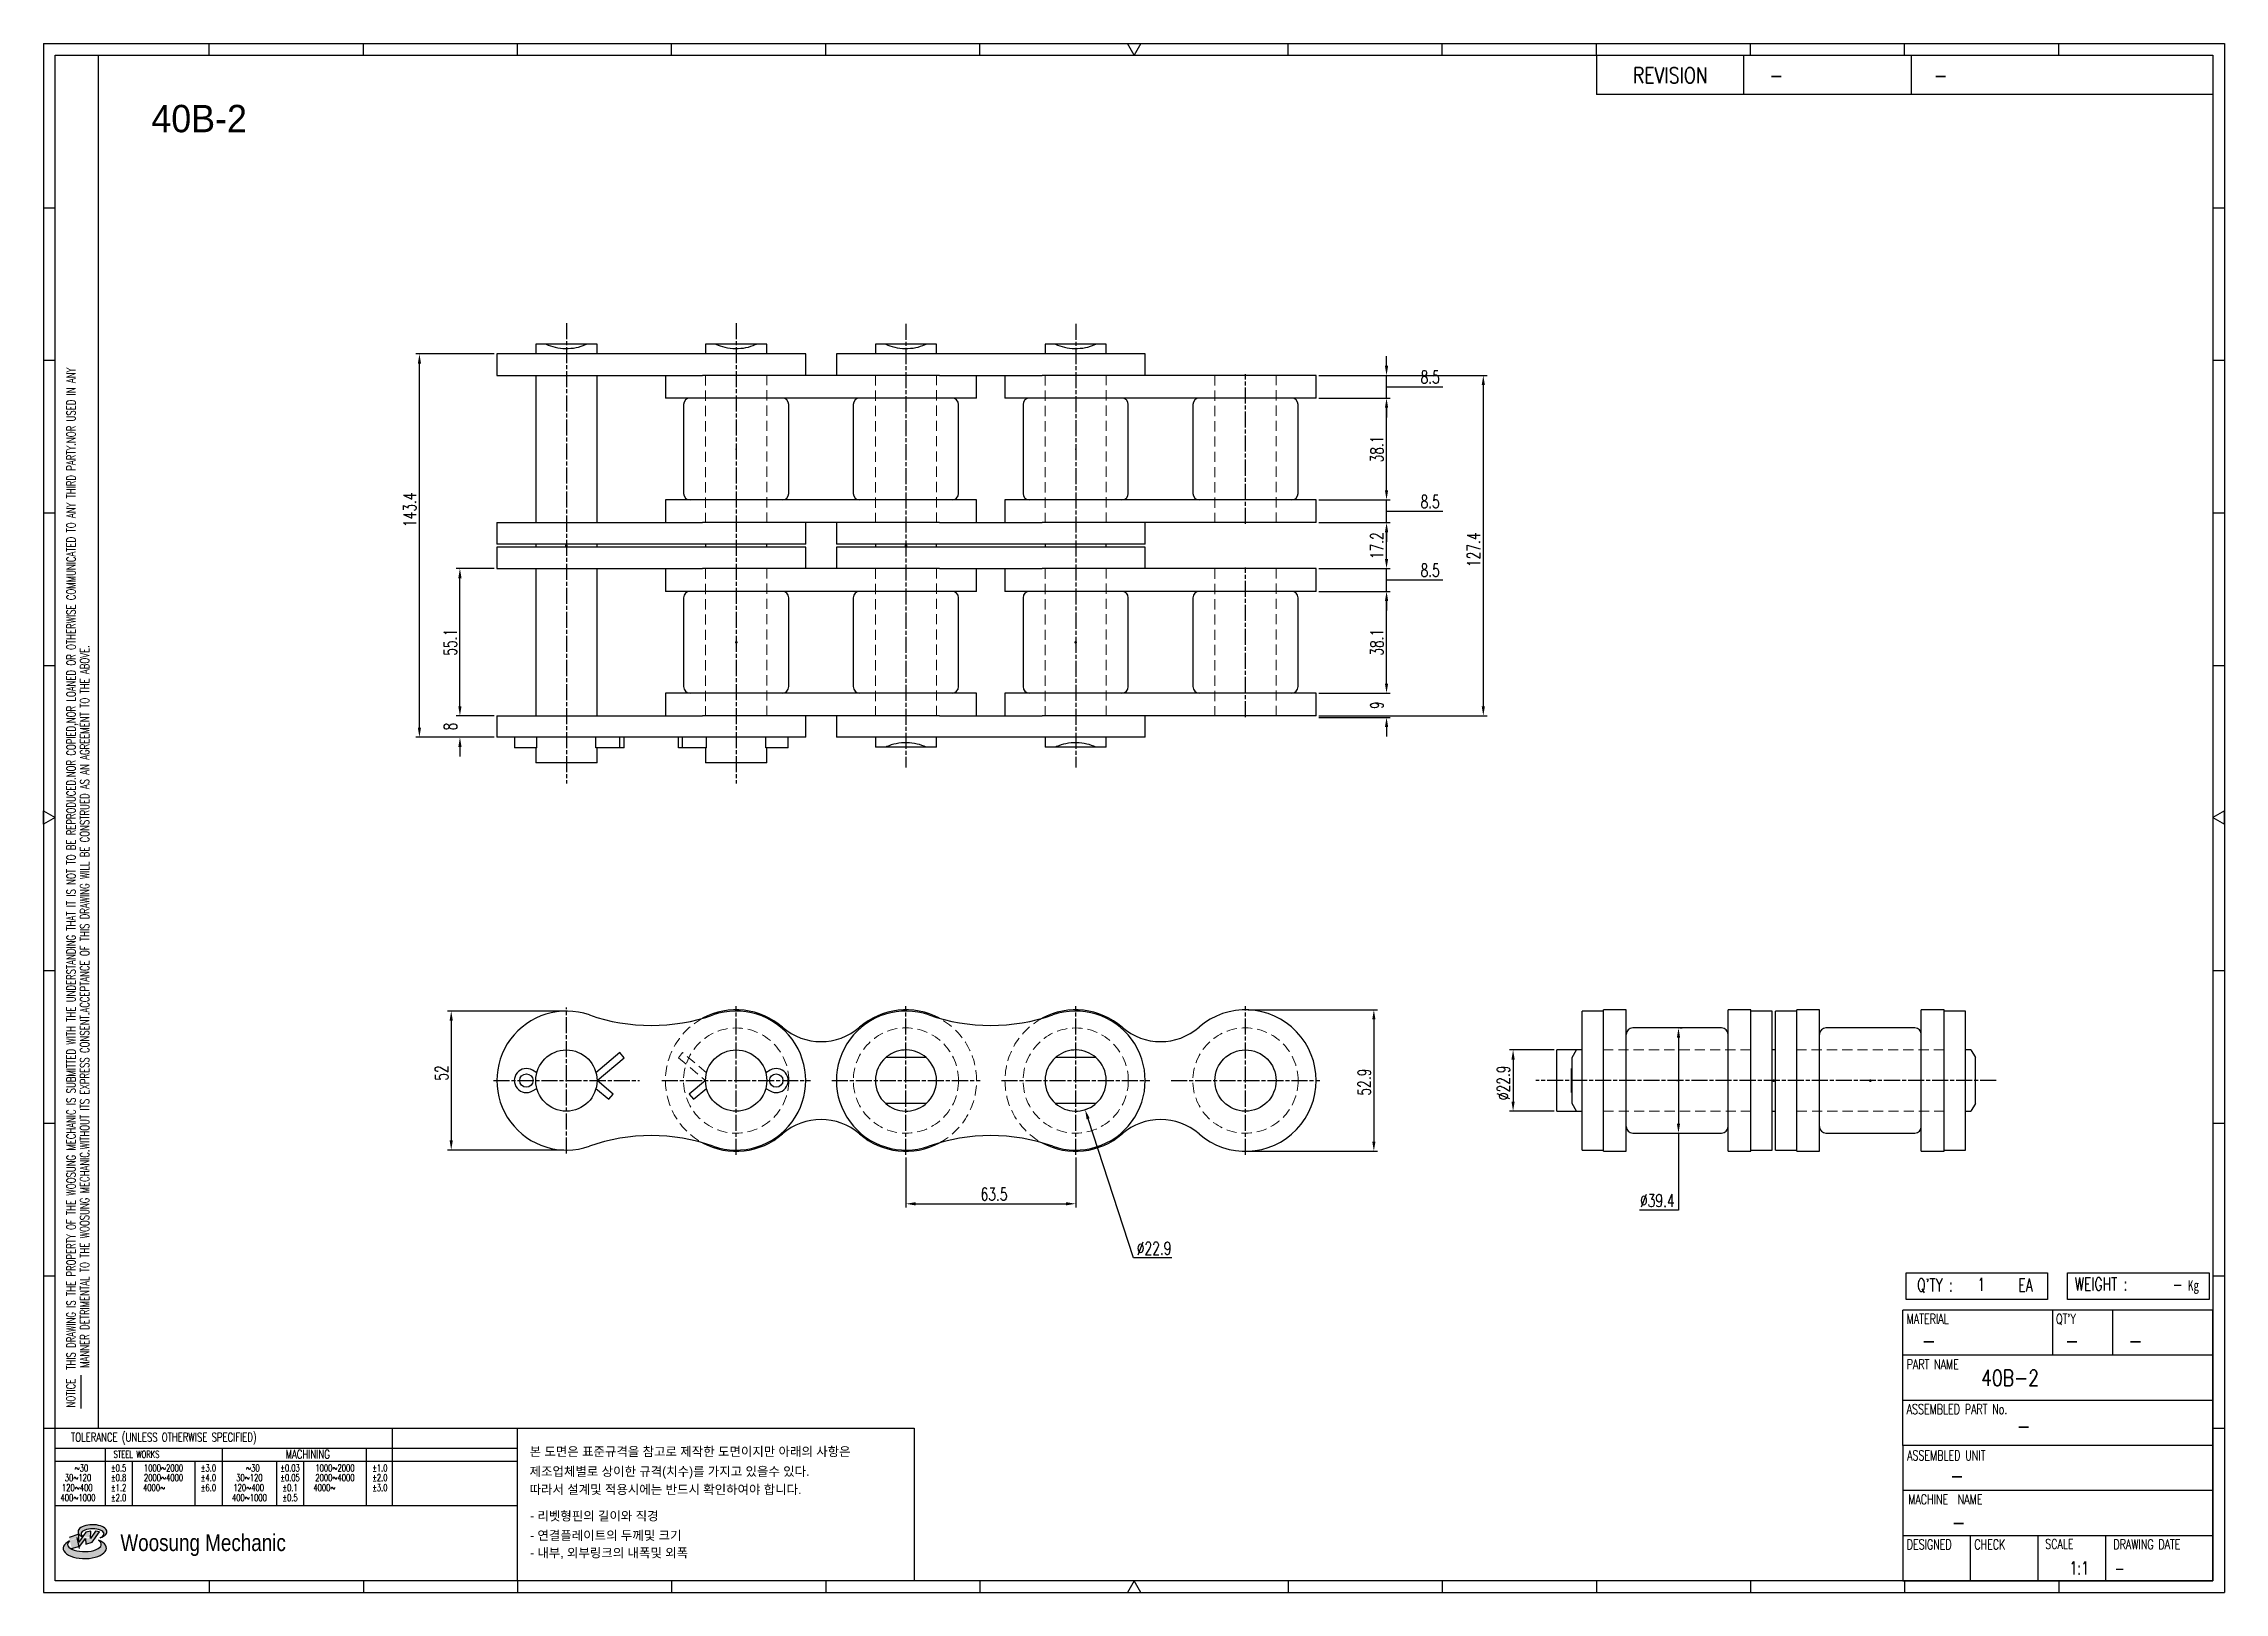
# Model space of a CAD drawing. Header units: millimetres. Extents: x 4408 to 5223, y -47 to 532.
import ezdxf
from ezdxf.enums import TextEntityAlignment as Align

# ---------------------------------------------------------------- set-up
doc = ezdxf.new("R2010")
doc.units = ezdxf.units.MM
doc.linetypes.add('AM_ISO08W050', pattern=[18, 12, -1.5, 3, -1.5])
doc.linetypes.add('HIDDEN', pattern=[9.525, 6.35, -3.175])
doc.layers.get('Defpoints').update_dxf_attribs({"color": 80})
for name, color, linetype, lineweight in [('2d ConnectionPoints', 7, 'Continuous', 50), ('CL1', 140, 'AM_ISO08W050', 25), ('HL3', 1, 'HIDDEN', 0)]:
    doc.layers.add(name, color=color, linetype=linetype, lineweight=lineweight)
for name, color, linetype in [('S-DIM', 40, 'Continuous'), ('TITLE', 7, 'Continuous'), ('도면레이아웃', 7, 'Continuous')]:
    doc.layers.add(name, color=color, linetype=linetype)
doc.styles.add('HAN', font='ROMANS.shx', dxfattribs={"width": 0.7, "bigfont": 'whgtxt.shx'})
doc.styles.add('HKD_ST2', font='romans.shx', dxfattribs={"width": 0.7, "height": 4, "bigfont": '@extfont2.shx'})
doc.styles.add('HSG', font='SIMPLEX.shx', dxfattribs={"width": 0.7, "bigfont": 'HSG.shx'})
doc.styles.add('MtXpl_', font='Gulim.ttf')
doc.styles.add('SLDTEXTSTYLE4', font='arial.ttf', dxfattribs={"width": 0.8})
doc.dimstyles.new('APP2.0', dxfattribs={"dimscale": 2, "dimtxt": 2.4, "dimasz": 1.8, "dimexe": 0.7, "dimexo": 0.5, "dimgap": 0.6, "dimtad": 1, "dimtoh": 1, "dimdec": 1, "dimrnd": 0.01, "dimzin": 9, "dimdsep": 46, "dimtxsty": 'HSG', "dimcen": 0, "dimclrd": 1, "dimclre": 1, "dimclrt": 256, "dimazin": 2, "dimtp": 1, "dimtm": 1, "dimtfac": 0.5, "dimtdec": 1, "dimtofl": 0, "dimtmove": 0, "dimatfit": 3, "dimfxl": 0, "dimtvp": 1, "dimtolj": 2, "dimlwd": -1, "dimlwe": -1, "dimarcsym": 0})

msp = doc.modelspace()

# ---------------------------------------------------------------- texts
at = {"color": 254, "style": 'MtXpl_'}
msp.add_text('40B-2', height=10.242, dxfattribs=at).set_placement((4447.94, 499.13))
at = {"style": 'HAN', "width": 0.8}
msp.add_text('40B-2', height=5.909, dxfattribs=at).set_placement((5132.35, 30.22))
at = {"color": 140, "style": 'MtXpl_'}
for s, p in [('제조업체별로 상이한 규격(치수)를 가지고 있을수 있다.', (4589.42, -3.5)), ('본 도면은 표준규격을 참고로 제작한 도면이지만 아래의 사항은', (4589.42, 3.92)), ('따라서 설계및 적용시에는 반드시 확인하여야 합니다.', (4589.42, -10.27)), ('- 리벳형핀의 길이와 직경', (4589.61, -20.18)), ('- 연결플레이트의 두께및 크기', (4589.61, -27.45)), ('- 내부, 외부링크의 내폭및 외폭', (4589.61, -33.97))]:
    msp.add_text(s, height=3.4139, dxfattribs=at).set_placement(p)

# ---------------------------------------------------------------- blocks, each defined once
blk = doc.blocks.new('MAST')
at = {"layer": '도면레이아웃'}
h = blk.add_hatch(color=10, dxfattribs=at)
h.paths.add_polyline_path([(1.544, 35.177), (1.554, 34.966), (1.779, 35.034), (2.054, 35.422), (1.908, 35.446), (1.728, 35.167), (1.741, 35.439), (1.547, 35.405), (1.292, 35.041), (1.295, 35.33), (0.943, 35.208), (1.03, 34.8), (1.336, 34.885)])
edge = h.paths.add_edge_path()
edge.add_ellipse((1.795, 35.421), major_axis=(-0.53, 0), ratio=0.487785, start_angle=122.36065, end_angle=403.39574)
edge.add_line((1.411, 35.244), (1.419, 35.261))
edge.add_ellipse((1.798, 35.344), major_axis=(-0.423, 0), ratio=0.444396, start_angle=131.58977, end_angle=386.19408, ccw=False)
edge = h.paths.add_edge_path()
edge.add_ellipse((1.512, 34.815), major_axis=(-0.793, 0), ratio=0.480113, start_angle=314.67633, end_angle=590.85213)
edge.add_ellipse((1.501, 34.958), major_axis=(-0.62, 0), ratio=0.43311, start_angle=331.7024, end_angle=574.42495, ccw=False)
at = {"color": 140}
for p, q in [((0, 90.118), (80.15, 90.118)), ((0, 90.118), (0, 33.191)), ((80.15, 90.118), (80.15, 33.191)), ((57.068, 89.693), (57.068, 88.246)), ((62.47, 89.693), (62.47, 88.246)), ((68.635, 89.693), (68.635, 88.246)), ((79.725, 88.246), (57.068, 88.246)), ((68.449, 43.961), (68.449, 44.936)), ((68.449, 44.936), (73.654, 44.936)), ((73.654, 44.936), (73.654, 43.961)), ((74.39, 43.961), (74.39, 44.936)), ((74.39, 44.936), (79.595, 44.936)), ((79.595, 44.936), (79.595, 43.961)), ((68.336, 38.59), (68.336, 43.563)), ((79.725, 43.563), (68.336, 43.563)), ((73.654, 43.961), (68.449, 43.961)), ((73.827, 43.563), (73.827, 41.905)), ((79.595, 43.961), (74.39, 43.961)), ((76.037, 43.563), (76.037, 41.905)), ((79.725, 38.59), (79.725, 43.563)), ((79.725, 41.905), (68.336, 41.905)), ((79.725, 40.248), (68.336, 40.248)), ((68.336, 38.59), (68.336, 33.616)), ((79.725, 38.59), (68.336, 38.59)), ((79.725, 33.616), (79.725, 38.59)), ((79.725, 36.932), (68.336, 36.932)), ((79.725, 35.274), (68.336, 35.274)), ((70.822, 33.616), (70.822, 35.274)), ((73.309, 33.616), (73.309, 35.274)), ((75.796, 33.616), (75.796, 35.274)), ((0, 33.191), (80.15, 33.191)), ((68.336, 33.616), (79.725, 33.616))]:
    blk.add_line(p, q, dxfattribs=at)
for p, q in [((6.089, 89.693), (6.089, 90.118)), ((11.753, 89.693), (11.753, 90.118)), ((17.418, 89.693), (17.418, 90.118)), ((23.082, 89.693), (23.082, 90.118)), ((28.746, 89.693), (28.746, 90.118)), ((34.411, 89.693), (34.411, 90.118)), ((45.739, 89.693), (45.739, 90.118)), ((51.404, 89.693), (51.404, 90.118)), ((57.068, 89.693), (57.068, 90.118)), ((62.732, 89.693), (62.732, 90.118)), ((68.397, 89.693), (68.397, 90.118)), ((74.061, 89.693), (74.061, 90.118)), ((0, 84.085), (0.425, 84.085)), ((79.725, 84.085), (80.15, 84.085)), ((0, 78.478), (0.425, 78.478)), ((79.725, 78.478), (80.15, 78.478)), ((0, 72.87), (0.425, 72.87)), ((79.725, 72.87), (80.15, 72.87)), ((0, 67.262), (0.425, 67.262)), ((79.725, 67.262), (80.15, 67.262)), ((0, 56.047), (0.425, 56.047)), ((79.725, 56.047), (80.15, 56.047)), ((0, 50.439), (0.425, 50.439)), ((79.725, 50.439), (80.15, 50.439)), ((0, 44.832), (0.425, 44.832)), ((79.725, 44.832), (80.15, 44.832)), ((1.377, 39.947), (1.377, 41.174)), ((0, 39.224), (0.425, 39.224)), ((79.725, 39.224), (80.15, 39.224)), ((6.089, 33.616), (6.089, 33.191)), ((11.753, 33.616), (11.753, 33.191)), ((17.418, 33.616), (17.418, 33.191)), ((23.082, 33.616), (23.082, 33.191)), ((28.746, 33.616), (28.746, 33.191)), ((34.411, 33.616), (34.411, 33.191)), ((45.739, 33.616), (45.739, 33.191)), ((51.404, 33.616), (51.404, 33.191)), ((57.068, 33.616), (57.068, 33.191)), ((62.732, 33.616), (62.732, 33.191)), ((68.397, 33.616), (68.397, 33.191)), ((74.061, 33.616), (74.061, 33.191))]:
    blk.add_line(p, q)
at = {"color": 2}
for p, q in [((2.017, 39.224), (2.017, 89.693)), ((0.425, 39.224), (17.418, 39.224)), ((0.425, 38.487), (17.418, 38.487)), ((2.257, 38.487), (2.257, 36.382)), ((6.557, 38.5), (6.557, 36.382)), ((11.857, 38.487), (11.857, 36.382)), ((12.816, 39.224), (12.816, 36.382)), ((17.418, 33.616), (17.418, 39.224)), ((0.425, 38.012), (17.418, 38.012)), ((3.257, 38.012), (3.257, 36.382)), ((5.557, 38.012), (5.557, 36.382)), ((8.557, 38.012), (8.557, 36.382)), ((9.557, 38.026), (9.557, 36.382)), ((0.425, 36.382), (17.418, 36.382))]:
    blk.add_line(p, q, dxfattribs=at)
for points in [[(40.075, 89.693), (39.83, 90.118), (40.32, 90.118)], [(0.425, 61.679), (0, 61.433), (0, 61.924)], [(79.725, 61.679), (80.15, 61.433), (80.15, 61.924)], [(40.075, 33.616), (39.83, 33.191), (40.32, 33.191)]]:
    blk.add_lwpolyline(points, close=True)
at = {"color": 140}
blk.add_lwpolyline([(0.425, 89.693), (79.725, 89.693), (79.725, 33.616), (0.425, 33.616)], close=True, dxfattribs=at)
at = {"layer": '도면레이아웃'}
for p, q in [((1.295, 35.33), (0.943, 35.208)), ((1.547, 35.405), (1.292, 35.041)), ((1.292, 35.041), (1.295, 35.33)), ((1.741, 35.439), (1.547, 35.405)), ((1.908, 35.446), (1.728, 35.167)), ((1.728, 35.167), (1.741, 35.439)), ((1.779, 35.034), (2.054, 35.422)), ((2.054, 35.422), (1.908, 35.446)), ((1.03, 34.8), (1.336, 34.885)), ((1.224, 35.208), (1.311, 34.8)), ((1.224, 35.208), (1.224, 35.208)), ((1.336, 34.885), (1.544, 35.177)), ((1.419, 35.261), (1.411, 35.244)), ((1.544, 35.177), (1.554, 34.966)), ((1.554, 34.966), (1.779, 35.034))]:
    blk.add_line(p, q, dxfattribs=at)
for centre, major_axis, ratio, start_param, end_param in [((1.795, 35.421), (-0.53, 0), 0.487785, 2.135596, 7.040584), ((1.798, 35.344), (-0.423, 0), 0.444396, 2.296675, 6.740358), ((1.512, 34.815), (-0.793, 0), 0.480113, 5.492138, 10.312315), ((1.501, 34.958), (-0.62, 0), 0.43311, 5.789299, 10.025607)]:
    blk.add_ellipse(centre, major_axis=major_axis, ratio=ratio, start_param=start_param, end_param=end_param, dxfattribs=at)
for s, height, style, width, p in [('REVISION', 0.5806, 'HAN', 0.8, (58.415, 88.664)), ('-', 0.581, 'HAN', 0.8, (63.426, 88.664)), ('-', 0.581, 'HAN', 0.8, (69.468, 88.664)), ("Q'TY : ", 0.4746, 'HKD_ST2', 0.7, (68.857, 44.253)), ('1', 0.475, 'HKD_ST2', 0.7, (71.071, 44.275)), ('EA', 0.4746, 'HKD_ST2', 0.7, (72.578, 44.253)), ('WEIGHT : ', 0.4746, 'HKD_ST2', 0.7, (74.65, 44.286)), ('-', 0.581, 'HAN', 0.8, (69.029, 42.157)), ('-', 0.581, 'HAN', 0.8, (74.289, 42.157)), ('-', 0.581, 'HAN', 0.8, (76.623, 42.157)), ('-', 0.581, 'HAN', 0.8, (72.515, 39.013)), ('-', 0.581, 'HAN', 0.8, (70.067, 37.189)), ('-', 0.581, 'HAN', 0.8, (70.126, 35.48)), ('1:1', 0.4746, 'HKD_ST2', 0.7, (74.458, 33.848)), ('-', 0.475, 'HKD_ST2', 0.7, (76.112, 33.837))]:
    blk.add_text(s, height=height, dxfattribs=dict(style=style, width=width)).set_placement(p)
at = {"color": 6, "style": 'HKD_ST2', "width": 0.7}
for s, p in [(' THIS DRAWING IS THE PROPERTY OF THE WOOSUNG MECHANIC IS SUBMITTED WITH THE UNDERSTANDING THAT IT IS NOT TO BE REPRODUCED.NOR COPIED,NOR LOANED OR OTHERWISE COMMUNICATED TO ANY THIRD PARTY.NOR USED IN ANY', (1.173, 41.217)), ('MANNER DETRIMENTAL TO THE WOOSUNG MECHANIC.WITHOUT ITS EXPRESS CONSENT.ACCEPTANCE OF THIS DRAWING WILL BE CONSTRUED AS AN AGREEMENT TO THE ABOVE.', (1.672, 41.447))]:
    blk.add_text(s, height=0.326266, rotation=90, dxfattribs=at).set_placement(p)
at = {"style": 'HKD_ST2', "width": 0.7}
blk.add_text('-', height=0.475, dxfattribs=at).set_placement((78.613, 44.286), align=Align.RIGHT)
at = {"color": 254, "style": 'HKD_ST2', "width": 0.7}
for s, height, p in [('MATERIAL', 0.3651, (68.474, 43.425)), ("QT'Y", 0.3651, (73.965, 43.425)), ('PART NAME', 0.3651, (68.474, 41.756)), ('ASSEMBLED PART No.', 0.36511, (68.474, 40.109)), ('ASSEMBLED UNIT', 0.36511, (68.49, 38.408)), ('MACHINE  NAME', 0.36511, (68.532, 36.794)), ('DESIGNED', 0.3651, (68.474, 35.136)), ('CHECK', 0.3651, (70.961, 35.136)), ('SCALE', 0.3651, (73.566, 35.153)), ('DRAWING DATE', 0.36511, (76.071, 35.141))]:
    blk.add_text(s, height=height, dxfattribs=at).set_placement(p, align=Align.TOP_LEFT)
at = {"style": 'HKD_ST2', "width": 0.7}
blk.add_text('NOTICE', height=0.3263, rotation=90, dxfattribs=at).set_placement((1.163, 39.988))
blk.add_text('TOLERANCE (UNLESS OTHERWISE SPECIFIED)', height=0.32627, dxfattribs=at).set_placement((4.417, 38.896), align=Align.MIDDLE_CENTER)
at = {"color": 4, "style": 'HKD_ST2', "width": 0.7}
for s, height, p in [('%%12630', 0.261, (1.389, 37.762)), ('1000%%1262000', 0.26101, (4.407, 37.762)), ('%%12630', 0.261, (7.689, 37.762)), ('1000%%1262000', 0.26101, (10.707, 37.762)), ('120%%126400', 0.26101, (1.237, 37.045)), ('30%%126120', 0.261, (1.263, 37.411)), ('4000%%126', 0.261, (4.061, 37.045)), ('2000%%1264000', 0.26101, (4.407, 37.411)), ('120%%126400', 0.26101, (7.537, 37.045)), ('30%%126120', 0.261, (7.563, 37.411)), ('4000%%126', 0.261, (10.321, 37.045)), ('2000%%1264000', 0.26101, (10.707, 37.411)), ('400%%1261000', 0.26101, (1.263, 36.67)), ('400%%1261000', 0.26101, (7.563, 36.67))]:
    blk.add_text(s, height=height, dxfattribs=at).set_placement(p, align=Align.MIDDLE_CENTER)
for s, height, p in [('%%P0.5', 0.261, (2.757, 37.762)), ('STEEL WORKS', 0.26101, (3.416, 38.268)), ('%%P3.0', 0.261, (6.057, 37.762)), ('%%P0.03', 0.261, (9.057, 37.762)), ('MACHINING', 0.3263, (9.707, 38.27)), ('%%P1.0', 0.261, (12.357, 37.762)), ('%%P0.8', 0.261, (2.757, 37.411)), ('%%P1.2', 0.261, (2.757, 37.045)), ('%%P4.0', 0.261, (6.057, 37.411)), ('%%P6.0', 0.261, (6.057, 37.045)), ('%%P0.05', 0.261, (9.057, 37.411)), ('%%P0.1', 0.261, (9.057, 37.045)), ('%%P2.0', 0.261, (12.357, 37.411)), ('%%P3.0', 0.261, (12.357, 37.045)), ('%%P2.0', 0.261, (2.757, 36.67)), ('%%P0.5', 0.261, (9.057, 36.67))]:
    blk.add_text(s, height=height, dxfattribs=at).set_placement(p, align=Align.MIDDLE)
at = {"color": 1, "style": 'SLDTEXTSTYLE4', "width": 0.8}
blk.add_text('Woosung Mechanic', height=0.61957, dxfattribs=at).set_placement((2.822, 34.711))
at = {"layer": 'TITLE', "width": 0.8}
blk.add_text('Kg', height=0.3789, dxfattribs=at).set_placement((78.807, 44.286))
blk = doc.blocks.new('*D2')
at = {"layer": 'Defpoints', "color": 0, "transparency": 16777216}
for p in [(4883.64, 289.3), (4909.96, 289.3), (4883.64, 280.26)]:
    blk.add_point(p, dxfattribs=at)
at = {"layer": 'S-DIM', "color": 1, "transparency": 16777216}
for p, q in [((4909.96, 292.9), (4909.96, 296.5)), ((4884.64, 289.3), (4911.36, 289.3)), ((4884.64, 280.26), (4911.36, 280.26)), ((4909.96, 276.66), (4909.96, 273.06))]:
    blk.add_line(p, q, dxfattribs=at)
for points in [[(4909.36, 292.9), (4910.56, 292.9), (4909.96, 289.3)], [(4909.36, 276.66), (4910.56, 276.66), (4909.96, 280.26)]]:
    blk.add_solid(points, dxfattribs=at)
at = {"layer": 'S-DIM', "transparency": 16777216, "insert": (4906.36, 284.78), "char_height": 4.8, "attachment_point": 5, "rotation": 90, "style": 'HSG'}
blk.add_mtext('\\A2;9', dxfattribs=at)
blk = doc.blocks.new('*D3')
at = {"layer": 'Defpoints', "color": 0, "transparency": 16777216}
for p in [(4883.64, 327.4), (4909.96, 327.4), (4883.64, 289.3)]:
    blk.add_point(p, dxfattribs=at)
at = {"layer": 'S-DIM', "color": 1, "transparency": 16777216}
for p, q in [((4884.64, 327.4), (4911.36, 327.4)), ((4909.96, 292.9), (4909.96, 323.8)), ((4884.64, 289.3), (4911.36, 289.3))]:
    blk.add_line(p, q, dxfattribs=at)
for points in [[(4909.36, 323.8), (4910.56, 323.8), (4909.96, 327.4)], [(4909.36, 292.9), (4910.56, 292.9), (4909.96, 289.3)]]:
    blk.add_solid(points, dxfattribs=at)
at = {"layer": 'S-DIM', "transparency": 16777216, "insert": (4906.36, 308.35), "char_height": 4.8, "attachment_point": 5, "rotation": 90, "style": 'HSG'}
blk.add_mtext('\\A2;38.1', dxfattribs=at)
blk = doc.blocks.new('*D4')
at = {"layer": 'Defpoints', "color": 0, "transparency": 16777216}
for p in [(4883.64, 335.9), (4909.96, 335.9), (4883.64, 327.4)]:
    blk.add_point(p, dxfattribs=at)
at = {"layer": 'S-DIM', "color": 1, "transparency": 16777216}
for p, q in [((4909.96, 339.5), (4909.96, 343.1)), ((4884.64, 335.9), (4911.36, 335.9)), ((4909.96, 327.4), (4909.96, 335.9)), ((4884.64, 327.4), (4911.36, 327.4)), ((4909.96, 331.65), (4921.56, 331.65)), ((4921.56, 331.65), (4931, 331.65)), ((4909.96, 323.8), (4909.96, 320.2))]:
    blk.add_line(p, q, dxfattribs=at)
for points in [[(4909.36, 339.5), (4910.56, 339.5), (4909.96, 335.9)], [(4909.36, 323.8), (4910.56, 323.8), (4909.96, 327.4)]]:
    blk.add_solid(points, dxfattribs=at)
at = {"layer": 'S-DIM', "transparency": 16777216, "insert": (4926.28, 335.25), "char_height": 4.8, "attachment_point": 5, "style": 'HSG'}
blk.add_mtext('\\A2;8.5', dxfattribs=at)
blk = doc.blocks.new('*D5')
at = {"layer": 'Defpoints', "color": 0, "transparency": 16777216}
for p in [(4883.64, 353.09), (4909.96, 353.09), (4883.64, 335.9)]:
    blk.add_point(p, dxfattribs=at)
at = {"layer": 'S-DIM', "color": 1, "transparency": 16777216}
for p, q in [((4884.64, 353.09), (4911.36, 353.09)), ((4909.96, 339.5), (4909.96, 349.49)), ((4884.64, 335.9), (4911.36, 335.9))]:
    blk.add_line(p, q, dxfattribs=at)
for points in [[(4909.36, 349.49), (4910.56, 349.49), (4909.96, 353.09)], [(4909.36, 339.5), (4910.56, 339.5), (4909.96, 335.9)]]:
    blk.add_solid(points, dxfattribs=at)
at = {"layer": 'S-DIM', "transparency": 16777216, "insert": (4906.36, 344.49), "char_height": 4.8, "attachment_point": 5, "rotation": 90, "style": 'HSG'}
blk.add_mtext('\\A2;17.2', dxfattribs=at)
blk = doc.blocks.new('*D6')
at = {"layer": 'Defpoints', "color": 0, "transparency": 16777216}
for p in [(4883.64, 361.59), (4909.96, 361.59), (4883.64, 353.09)]:
    blk.add_point(p, dxfattribs=at)
at = {"layer": 'S-DIM', "color": 1, "transparency": 16777216}
for p, q in [((4909.96, 365.19), (4909.96, 368.79)), ((4884.64, 361.59), (4911.36, 361.59)), ((4909.96, 353.09), (4909.96, 361.59)), ((4884.64, 353.09), (4911.36, 353.09)), ((4909.96, 357.34), (4921.56, 357.34)), ((4921.56, 357.34), (4931, 357.34)), ((4909.96, 349.49), (4909.96, 345.89))]:
    blk.add_line(p, q, dxfattribs=at)
for points in [[(4909.36, 365.19), (4910.56, 365.19), (4909.96, 361.59)], [(4909.36, 349.49), (4910.56, 349.49), (4909.96, 353.09)]]:
    blk.add_solid(points, dxfattribs=at)
at = {"layer": 'S-DIM', "transparency": 16777216, "insert": (4926.28, 360.94), "char_height": 4.8, "attachment_point": 5, "style": 'HSG'}
blk.add_mtext('\\A2;8.5', dxfattribs=at)
blk = doc.blocks.new('*D7')
at = {"layer": 'Defpoints', "color": 0, "transparency": 16777216}
for p in [(4883.64, 399.69), (4909.96, 399.69), (4883.64, 361.59)]:
    blk.add_point(p, dxfattribs=at)
at = {"layer": 'S-DIM', "color": 1, "transparency": 16777216}
for p, q in [((4884.64, 399.69), (4911.36, 399.69)), ((4909.96, 365.19), (4909.96, 396.09)), ((4884.64, 361.59), (4911.36, 361.59))]:
    blk.add_line(p, q, dxfattribs=at)
for points in [[(4909.36, 396.09), (4910.56, 396.09), (4909.96, 399.69)], [(4909.36, 365.19), (4910.56, 365.19), (4909.96, 361.59)]]:
    blk.add_solid(points, dxfattribs=at)
at = {"layer": 'S-DIM', "transparency": 16777216, "insert": (4906.36, 380.64), "char_height": 4.8, "attachment_point": 5, "rotation": 90, "style": 'HSG'}
blk.add_mtext('\\A2;38.1', dxfattribs=at)
blk = doc.blocks.new('*D8')
at = {"layer": 'Defpoints', "color": 0, "transparency": 16777216}
for p in [(4883.64, 408.19), (4909.96, 408.19), (4883.64, 399.69)]:
    blk.add_point(p, dxfattribs=at)
at = {"layer": 'S-DIM', "color": 1, "transparency": 16777216}
for p, q in [((4884.64, 408.19), (4911.36, 408.19)), ((4909.96, 411.79), (4909.96, 415.39)), ((4909.96, 399.69), (4909.96, 408.19)), ((4909.96, 403.94), (4921.56, 403.94)), ((4921.56, 403.94), (4931, 403.94)), ((4884.64, 399.69), (4911.36, 399.69)), ((4909.96, 396.09), (4909.96, 392.49))]:
    blk.add_line(p, q, dxfattribs=at)
for points in [[(4909.36, 411.79), (4910.56, 411.79), (4909.96, 408.19)], [(4909.36, 396.09), (4910.56, 396.09), (4909.96, 399.69)]]:
    blk.add_solid(points, dxfattribs=at)
at = {"layer": 'S-DIM', "transparency": 16777216, "insert": (4926.28, 407.54), "char_height": 4.8, "attachment_point": 5, "style": 'HSG'}
blk.add_mtext('\\A2;8.5', dxfattribs=at)
blk = doc.blocks.new('*D9')
at = {"layer": 'Defpoints', "color": 0, "transparency": 16777216}
for p in [(4883.64, 408.19), (4883.64, 280.8), (4946.16, 280.8)]:
    blk.add_point(p, dxfattribs=at)
at = {"layer": 'S-DIM', "color": 1, "transparency": 16777216}
for p, q in [((4884.64, 408.19), (4947.56, 408.19)), ((4946.16, 404.59), (4946.16, 284.4)), ((4884.64, 280.8), (4947.56, 280.8))]:
    blk.add_line(p, q, dxfattribs=at)
for points in [[(4945.56, 404.59), (4946.76, 404.59), (4946.16, 408.19)], [(4945.56, 284.4), (4946.76, 284.4), (4946.16, 280.8)]]:
    blk.add_solid(points, dxfattribs=at)
at = {"layer": 'S-DIM', "transparency": 16777216, "insert": (4942.56, 342.95), "char_height": 4.8, "attachment_point": 5, "rotation": 90, "style": 'HSG'}
blk.add_mtext('\\A2;127.4', dxfattribs=at)
blk = doc.blocks.new('*D10')
at = {"layer": 'Defpoints', "color": 0, "transparency": 16777216}
for p in [(4563.36, 280.8), (4577.19, 280.8), (4577.19, 272.8)]:
    blk.add_point(p, dxfattribs=at)
at = {"layer": 'S-DIM', "color": 1, "transparency": 16777216}
for p, q in [((4563.36, 284.4), (4563.36, 288)), ((4576.19, 280.8), (4561.96, 280.8)), ((4576.19, 272.8), (4561.96, 272.8)), ((4563.36, 269.2), (4563.36, 265.6))]:
    blk.add_line(p, q, dxfattribs=at)
for points in [[(4562.76, 284.4), (4563.96, 284.4), (4563.36, 280.8)], [(4562.76, 269.2), (4563.96, 269.2), (4563.36, 272.8)]]:
    blk.add_solid(points, dxfattribs=at)
at = {"layer": 'S-DIM', "transparency": 16777216, "insert": (4559.76, 276.8), "char_height": 4.8, "attachment_point": 5, "rotation": 90, "style": 'HSG'}
blk.add_mtext('\\A2;8', dxfattribs=at)
blk = doc.blocks.new('*D11')
at = {"layer": 'Defpoints', "color": 0, "transparency": 16777216}
for p in [(4563.36, 335.9), (4577.19, 335.9), (4577.19, 280.8)]:
    blk.add_point(p, dxfattribs=at)
at = {"layer": 'S-DIM', "color": 1, "transparency": 16777216}
for p, q in [((4576.19, 335.9), (4561.96, 335.9)), ((4563.36, 284.4), (4563.36, 332.3)), ((4576.19, 280.8), (4561.96, 280.8))]:
    blk.add_line(p, q, dxfattribs=at)
for points in [[(4562.76, 332.3), (4563.96, 332.3), (4563.36, 335.9)], [(4562.76, 284.4), (4563.96, 284.4), (4563.36, 280.8)]]:
    blk.add_solid(points, dxfattribs=at)
at = {"layer": 'S-DIM', "transparency": 16777216, "insert": (4559.76, 308.35), "char_height": 4.8, "attachment_point": 5, "rotation": 90, "style": 'HSG'}
blk.add_mtext('\\A2;55.1', dxfattribs=at)
blk = doc.blocks.new('*D12')
at = {"layer": 'Defpoints', "color": 0, "transparency": 16777216}
for p in [(4548.21, 416.19), (4577.19, 416.19), (4577.19, 272.8)]:
    blk.add_point(p, dxfattribs=at)
at = {"layer": 'S-DIM', "color": 1, "transparency": 16777216}
for p, q in [((4576.19, 416.19), (4546.81, 416.19)), ((4548.21, 276.4), (4548.21, 412.59)), ((4576.19, 272.8), (4546.81, 272.8))]:
    blk.add_line(p, q, dxfattribs=at)
for points in [[(4547.61, 412.59), (4548.81, 412.59), (4548.21, 416.19)], [(4547.61, 276.4), (4548.81, 276.4), (4548.21, 272.8)]]:
    blk.add_solid(points, dxfattribs=at)
at = {"layer": 'S-DIM', "transparency": 16777216, "insert": (4544.61, 357.9), "char_height": 4.8, "attachment_point": 5, "rotation": 90, "style": 'HSG'}
blk.add_mtext('\\A2;143.4', dxfattribs=at)
blk = doc.blocks.new('*D13')
at = {"layer": 'Defpoints', "color": 0, "transparency": 16777216}
for p in [(5018.66, 164.08), (5018.66, 124.71), (5019.17, 124.71)]:
    blk.add_point(p, dxfattribs=at)
at = {"layer": 'S-DIM', "color": 1, "transparency": 16777216}
for p, q in [((5019.66, 164.08), (5020.57, 164.08)), ((5019.17, 160.48), (5019.17, 128.31)), ((5019.17, 124.71), (5019.17, 95.91)), ((5019.66, 124.71), (5020.57, 124.71)), ((5019.17, 95.91), (5004.53, 95.91))]:
    blk.add_line(p, q, dxfattribs=at)
for points in [[(5018.57, 160.48), (5019.77, 160.48), (5019.17, 164.08)], [(5018.57, 128.31), (5019.77, 128.31), (5019.17, 124.71)]]:
    blk.add_solid(points, dxfattribs=at)
at = {"layer": 'S-DIM', "transparency": 16777216, "insert": (5011.25, 99.51), "char_height": 4.8, "attachment_point": 5, "style": 'HSG'}
blk.add_mtext('\\A2;%%c39.4', dxfattribs=at)
blk = doc.blocks.new('*D14')
at = {"layer": 'Defpoints', "color": 0, "transparency": 16777216}
for p in [(4973.61, 155.84), (4957.3, 132.95), (4973.61, 132.95)]:
    blk.add_point(p, dxfattribs=at)
at = {"layer": 'S-DIM', "color": 1, "transparency": 16777216}
for p, q in [((4972.61, 155.84), (4955.9, 155.84)), ((4957.3, 152.24), (4957.3, 136.55)), ((4972.61, 132.95), (4955.9, 132.95))]:
    blk.add_line(p, q, dxfattribs=at)
for points in [[(4956.7, 152.24), (4957.9, 152.24), (4957.3, 155.84)], [(4956.7, 136.55), (4957.9, 136.55), (4957.3, 132.95)]]:
    blk.add_solid(points, dxfattribs=at)
at = {"layer": 'S-DIM', "transparency": 16777216, "insert": (4953.7, 143.53), "char_height": 4.8, "attachment_point": 5, "rotation": 90, "style": 'HSG'}
blk.add_mtext('\\A2;%%c22.9', dxfattribs=at)
blk = doc.blocks.new('*D15')
at = {"layer": 'Defpoints', "color": 0, "transparency": 16777216}
for p in [(4857.19, 170.84), (4857.19, 117.94), (4905.22, 117.94)]:
    blk.add_point(p, dxfattribs=at)
at = {"layer": 'S-DIM', "color": 1, "transparency": 16777216}
for p, q in [((4858.19, 170.84), (4906.62, 170.84)), ((4905.22, 167.24), (4905.22, 121.54)), ((4858.19, 117.94), (4906.62, 117.94))]:
    blk.add_line(p, q, dxfattribs=at)
for points in [[(4904.62, 167.24), (4905.82, 167.24), (4905.22, 170.84)], [(4904.62, 121.54), (4905.82, 121.54), (4905.22, 117.94)]]:
    blk.add_solid(points, dxfattribs=at)
at = {"layer": 'S-DIM', "transparency": 16777216, "insert": (4901.62, 143.81), "char_height": 4.8, "attachment_point": 5, "rotation": 90, "style": 'HSG'}
blk.add_mtext('\\A2;52.9', dxfattribs=at)
blk = doc.blocks.new('*D16')
at = {"layer": 'Defpoints', "color": 0, "transparency": 16777216}
for p in [(4730.19, 116.62), (4793.69, 116.62), (4793.69, 98.29)]:
    blk.add_point(p, dxfattribs=at)
at = {"layer": 'S-DIM', "color": 1, "transparency": 16777216}
for p, q in [((4730.19, 115.62), (4730.19, 96.89)), ((4793.69, 115.62), (4793.69, 96.89)), ((4733.79, 98.29), (4790.09, 98.29))]:
    blk.add_line(p, q, dxfattribs=at)
for points in [[(4733.79, 98.89), (4733.79, 97.69), (4730.19, 98.29)], [(4790.09, 98.89), (4790.09, 97.69), (4793.69, 98.29)]]:
    blk.add_solid(points, dxfattribs=at)
at = {"layer": 'S-DIM', "transparency": 16777216, "insert": (4763.15, 101.89), "char_height": 4.8, "attachment_point": 5, "style": 'HSG'}
blk.add_mtext('\\A2;63.5', dxfattribs=at)
blk = doc.blocks.new('*D17')
at = {"layer": 'Defpoints', "color": 0, "transparency": 16777216}
for p in [(4603.19, 170.39), (4560.11, 118.39), (4603.19, 118.39)]:
    blk.add_point(p, dxfattribs=at)
at = {"layer": 'S-DIM', "color": 1, "transparency": 16777216}
for p, q in [((4602.19, 170.39), (4558.71, 170.39)), ((4560.11, 166.79), (4560.11, 121.99)), ((4602.19, 118.39), (4558.71, 118.39))]:
    blk.add_line(p, q, dxfattribs=at)
for points in [[(4559.51, 166.79), (4560.71, 166.79), (4560.11, 170.39)], [(4559.51, 121.99), (4560.71, 121.99), (4560.11, 118.39)]]:
    blk.add_solid(points, dxfattribs=at)
at = {"layer": 'S-DIM', "transparency": 16777216, "insert": (4556.51, 147.21), "char_height": 4.8, "attachment_point": 5, "rotation": 90, "style": 'HSG'}
blk.add_mtext('\\A2;52', dxfattribs=at)
blk = doc.blocks.new('*D18')
at = {"layer": 'Defpoints', "color": 0, "transparency": 16777216}
for p in [(4790.15, 155.28), (4797.23, 133.51)]:
    blk.add_point(p, dxfattribs=at)
at = {"layer": 'S-DIM', "color": 1, "transparency": 16777216}
for p, q in [((4815.27, 78.03), (4798.34, 130.09)), ((4829.59, 78.03), (4815.27, 78.03))]:
    blk.add_line(p, q, dxfattribs=at)
blk.add_arc((4793.69, 144.39), 11.45, 281.00516, 306.40344, dxfattribs=at)
blk.add_solid([(4798.91, 130.27), (4797.77, 129.9), (4797.23, 133.51)], dxfattribs=at)
at = {"layer": 'S-DIM', "transparency": 16777216, "insert": (4823.03, 81.63), "char_height": 4.8, "attachment_point": 5, "style": 'HSG'}
blk.add_mtext('\\A2;∅22.9', dxfattribs=at)

# ---------------------------------------------------------------- dimensions: what is measured, and where the dimension line sits
at = {"layer": 'S-DIM'}
for base, p1, p2, picture, middle in [((4548.21, 416.19), (4577.19, 272.8), (4577.19, 416.19), '*D12', (4548.21, 357.9)), ((4946.16, 280.8), (4883.64, 408.19), (4883.64, 280.8), '*D9', (4946.16, 342.95)), ((4909.96, 289.3), (4883.64, 280.26), (4883.64, 289.3), '*D2', (4909.96, 284.78)), ((4563.36, 280.8), (4577.19, 272.8), (4577.19, 280.8), '*D10', (4563.36, 276.8)), ((4560.11, 118.39), (4603.19, 170.39), (4603.19, 118.39), '*D17', (4560.11, 147.21)), ((4905.22, 117.94), (4857.19, 170.84), (4857.19, 117.94), '*D15', (4905.22, 143.81))]:
    dim = msp.add_linear_dim(base=base, p1=p1, p2=p2, angle=90, dimstyle='APP2.0', dxfattribs=at)
    dim.commit()
    dim.dimension.update_dxf_attribs({"geometry": picture, "text_midpoint": middle, "dimtype": 128})
for base, p1, p2, picture, middle in [((4909.96, 408.19), (4883.64, 399.69), (4883.64, 408.19), '*D8', (4922.76, 407.54)), ((4909.96, 399.69), (4883.64, 361.59), (4883.64, 399.69), '*D7', (4906.36, 380.64)), ((4909.96, 361.59), (4883.64, 353.09), (4883.64, 361.59), '*D6', (4922.76, 360.94)), ((4909.96, 353.09), (4883.64, 335.9), (4883.64, 353.09), '*D5', (4906.36, 344.49)), ((4909.96, 335.9), (4883.64, 327.4), (4883.64, 335.9), '*D4', (4922.76, 335.25)), ((4563.36, 335.9), (4577.19, 280.8), (4577.19, 335.9), '*D11', (4559.76, 308.35)), ((4909.96, 327.4), (4883.64, 289.3), (4883.64, 327.4), '*D3', (4906.36, 308.35))]:
    dim = msp.add_linear_dim(base=base, p1=p1, p2=p2, angle=90, dimstyle='APP2.0', override={"dimtmove": 1}, dxfattribs=at)
    dim.commit()
    dim.dimension.update_dxf_attribs({"geometry": picture, "text_midpoint": middle})
for base, p1, p2, picture, middle in [((5019.17, 124.71), (5018.66, 164.08), (5018.66, 124.71), '*D13', (5011.25, 95.91)), ((4957.3, 132.95), (4973.61, 155.84), (4973.61, 132.95), '*D14', (4957.3, 143.53))]:
    dim = msp.add_linear_dim(base=base, p1=p1, p2=p2, angle=90, text='%%c<>', dimstyle='APP2.0', dxfattribs=at)
    dim.commit()
    dim.dimension.update_dxf_attribs({"geometry": picture, "text_midpoint": middle, "dimtype": 128})
dim = msp.add_diameter_dim_2p(p1=(4790.15, 155.28), p2=(4797.23, 133.51), dimstyle='APP2.0', dxfattribs=at)
dim.commit()
dim.dimension.update_dxf_attribs({"geometry": '*D18', "text_midpoint": (4823.03, 78.03), "dimtype": 131})
dim = msp.add_linear_dim(base=(4793.69, 98.29), p1=(4730.19, 116.62), p2=(4793.69, 116.62), dimstyle='APP2.0', dxfattribs=at)
dim.commit()
dim.dimension.update_dxf_attribs({"geometry": '*D16', "text_midpoint": (4763.15, 98.29), "dimtype": 128})

# ---------------------------------------------------------------- linework, layer by layer
for p, q in [((4692.69, 416.19), (4577.19, 416.19)), ((4577.19, 416.19), (4577.19, 408.19)), ((4591.75, 419.89), (4591.75, 416.19)), ((4614.64, 419.89), (4591.75, 419.89)), ((4595.62, 419.89), (4596.4, 419.53)), ((4596.4, 419.53), (4597.23, 419.21)), ((4597.23, 419.21), (4598.1, 418.93)), ((4598.1, 418.93), (4599.01, 418.7)), ((4599.01, 418.7), (4599.96, 418.51)), ((4599.96, 418.51), (4600.93, 418.37)), ((4600.93, 418.37), (4601.91, 418.28)), ((4601.91, 418.28), (4602.91, 418.24)), ((4602.91, 418.24), (4603.91, 418.25)), ((4603.91, 418.25), (4604.9, 418.31)), ((4604.9, 418.31), (4605.88, 418.42)), ((4605.88, 418.42), (4606.84, 418.58)), ((4606.84, 418.58), (4607.77, 418.79)), ((4607.77, 418.79), (4608.67, 419.05)), ((4608.67, 419.05), (4609.52, 419.34)), ((4609.52, 419.34), (4610.33, 419.68)), ((4610.33, 419.68), (4610.76, 419.89)), ((4614.64, 416.19), (4614.64, 419.89)), ((4655.25, 419.89), (4655.25, 416.19)), ((4678.14, 419.89), (4655.25, 419.89)), ((4659.12, 419.89), (4659.9, 419.53)), ((4659.9, 419.53), (4660.73, 419.21)), ((4660.73, 419.21), (4661.6, 418.93)), ((4661.6, 418.93), (4662.51, 418.7)), ((4662.51, 418.7), (4663.46, 418.51)), ((4663.46, 418.51), (4664.43, 418.37)), ((4664.43, 418.37), (4665.41, 418.28)), ((4665.41, 418.28), (4666.41, 418.24)), ((4666.41, 418.24), (4667.41, 418.25)), ((4667.41, 418.25), (4668.4, 418.31)), ((4668.4, 418.31), (4669.38, 418.42)), ((4669.38, 418.42), (4670.34, 418.58)), ((4670.34, 418.58), (4671.27, 418.79)), ((4671.27, 418.79), (4672.17, 419.05)), ((4672.17, 419.05), (4673.02, 419.34)), ((4673.02, 419.34), (4673.83, 419.68)), ((4673.83, 419.68), (4674.26, 419.89)), ((4678.14, 416.19), (4678.14, 419.89)), ((4692.69, 408.19), (4692.69, 416.19)), ((4819.69, 416.19), (4704.19, 416.19)), ((4704.19, 416.19), (4704.19, 408.19)), ((4718.75, 419.89), (4718.75, 416.19)), ((4741.64, 419.89), (4718.75, 419.89)), ((4722.62, 419.89), (4723.4, 419.53)), ((4723.4, 419.53), (4724.23, 419.21)), ((4724.23, 419.21), (4725.1, 418.93)), ((4725.1, 418.93), (4726.01, 418.7)), ((4726.01, 418.7), (4726.96, 418.51)), ((4726.96, 418.51), (4727.93, 418.37)), ((4727.93, 418.37), (4728.91, 418.28)), ((4728.91, 418.28), (4729.91, 418.24)), ((4729.91, 418.24), (4730.91, 418.25)), ((4730.91, 418.25), (4731.9, 418.31)), ((4731.9, 418.31), (4732.88, 418.42)), ((4732.88, 418.42), (4733.84, 418.58)), ((4733.84, 418.58), (4734.77, 418.79)), ((4734.77, 418.79), (4735.67, 419.05)), ((4735.67, 419.05), (4736.52, 419.34)), ((4736.52, 419.34), (4737.33, 419.68)), ((4737.33, 419.68), (4737.76, 419.89)), ((4741.64, 416.19), (4741.64, 419.89)), ((4782.25, 419.89), (4782.25, 416.19)), ((4805.14, 419.89), (4782.25, 419.89)), ((4786.12, 419.89), (4786.9, 419.53)), ((4786.9, 419.53), (4787.73, 419.21)), ((4787.73, 419.21), (4788.6, 418.93)), ((4788.6, 418.93), (4789.51, 418.7)), ((4789.51, 418.7), (4790.46, 418.51)), ((4790.46, 418.51), (4791.43, 418.37)), ((4791.43, 418.37), (4792.41, 418.28)), ((4792.41, 418.28), (4793.41, 418.24)), ((4793.41, 418.24), (4794.41, 418.25)), ((4794.41, 418.25), (4795.4, 418.31)), ((4795.4, 418.31), (4796.38, 418.42)), ((4796.38, 418.42), (4797.34, 418.58)), ((4797.34, 418.58), (4798.27, 418.79)), ((4798.27, 418.79), (4799.17, 419.05)), ((4799.17, 419.05), (4800.02, 419.34)), ((4800.02, 419.34), (4800.83, 419.68)), ((4800.83, 419.68), (4801.26, 419.89)), ((4805.14, 416.19), (4805.14, 419.89)), ((4819.69, 408.19), (4819.69, 416.19)), ((4577.19, 408.19), (4654.15, 408.19)), ((4591.75, 408.19), (4591.75, 353.09)), ((4614.64, 353.09), (4614.64, 408.19)), ((4640.24, 408.19), (4640.24, 399.69)), ((4742.73, 408.19), (4654.15, 408.19)), ((4742.73, 408.19), (4781.15, 408.19)), ((4756.64, 399.69), (4756.64, 408.19)), ((4767.24, 408.19), (4767.24, 399.69)), ((4883.64, 408.19), (4781.15, 408.19)), ((4883.64, 399.69), (4883.64, 408.19)), ((4756.64, 399.69), (4640.24, 399.69)), ((4647.01, 397.25), (4647.01, 364.03)), ((4686.38, 364.03), (4686.38, 397.25)), ((4710.51, 397.25), (4710.51, 364.03)), ((4749.88, 364.03), (4749.88, 397.25)), ((4883.64, 399.69), (4767.24, 399.69)), ((4774.01, 397.25), (4774.01, 364.03)), ((4813.38, 364.03), (4813.38, 397.25)), ((4837.51, 397.25), (4837.51, 364.03)), ((4876.88, 364.03), (4876.88, 397.25)), ((4640.24, 361.59), (4640.24, 353.09)), ((4756.64, 361.59), (4640.24, 361.59)), ((4756.64, 353.09), (4756.64, 361.59)), ((4767.24, 361.59), (4767.24, 353.09)), ((4883.64, 361.59), (4767.24, 361.59)), ((4883.64, 353.09), (4883.64, 361.59)), ((4577.19, 353.09), (4654.15, 353.09)), ((4577.19, 353.09), (4577.19, 345.09)), ((4742.73, 353.09), (4654.15, 353.09)), ((4692.69, 345.09), (4692.69, 353.09)), ((4704.19, 353.09), (4704.19, 345.09)), ((4742.73, 353.09), (4781.15, 353.09)), ((4883.64, 353.09), (4781.15, 353.09)), ((4819.69, 345.09), (4819.69, 353.09)), ((4692.69, 345.09), (4577.19, 345.09)), ((4692.69, 343.9), (4577.19, 343.9)), ((4577.19, 343.9), (4577.19, 335.9)), ((4591.75, 345.09), (4591.75, 343.9)), ((4614.64, 343.9), (4614.64, 345.09)), ((4655.25, 345.09), (4655.25, 343.9)), ((4678.14, 343.9), (4678.14, 345.09)), ((4692.69, 335.9), (4692.69, 343.9)), ((4819.69, 345.09), (4704.19, 345.09)), ((4819.69, 343.9), (4704.19, 343.9)), ((4704.19, 343.9), (4704.19, 335.9)), ((4718.75, 345.09), (4718.75, 343.9)), ((4741.64, 343.9), (4741.64, 345.09)), ((4782.25, 345.09), (4782.25, 343.9)), ((4805.14, 343.9), (4805.14, 345.09)), ((4819.69, 335.9), (4819.69, 343.9)), ((4577.19, 335.9), (4654.15, 335.9)), ((4591.75, 335.9), (4591.75, 280.8)), ((4614.64, 280.8), (4614.64, 335.9)), ((4640.24, 335.9), (4640.24, 327.4)), ((4742.73, 335.9), (4654.15, 335.9)), ((4742.73, 335.9), (4781.15, 335.9)), ((4756.64, 327.4), (4756.64, 335.9)), ((4767.24, 335.9), (4767.24, 327.4)), ((4883.64, 335.9), (4781.15, 335.9)), ((4883.64, 327.4), (4883.64, 335.9)), ((4756.64, 327.4), (4640.24, 327.4)), ((4883.64, 327.4), (4767.24, 327.4)), ((4647.01, 324.96), (4647.01, 291.74)), ((4686.38, 291.74), (4686.38, 324.96)), ((4710.51, 324.96), (4710.51, 291.74)), ((4749.88, 291.74), (4749.88, 324.96)), ((4774.01, 324.96), (4774.01, 291.74)), ((4813.38, 291.74), (4813.38, 324.96)), ((4837.51, 324.96), (4837.51, 291.74)), ((4876.88, 291.74), (4876.88, 324.96)), ((4640.24, 289.3), (4640.24, 280.8)), ((4756.64, 289.3), (4640.24, 289.3)), ((4756.64, 280.8), (4756.64, 289.3)), ((4767.24, 289.3), (4767.24, 280.8)), ((4883.64, 289.3), (4767.24, 289.3)), ((4883.64, 280.8), (4883.64, 289.3)), ((4577.19, 280.8), (4654.15, 280.8)), ((4577.19, 280.8), (4577.19, 272.8)), ((4742.73, 280.8), (4654.15, 280.8)), ((4692.69, 272.8), (4692.69, 280.8)), ((4704.19, 280.8), (4704.19, 272.8)), ((4742.73, 280.8), (4781.15, 280.8)), ((4883.64, 280.8), (4781.15, 280.8)), ((4819.69, 272.8), (4819.69, 280.8)), ((4692.69, 272.8), (4577.19, 272.8)), ((4583.72, 272.8), (4583.72, 268.8)), ((4592.13, 268.8), (4592.13, 272.8)), ((4614.25, 268.8), (4614.25, 272.8)), ((4623.22, 268.8), (4623.22, 272.8)), ((4624.82, 268.8), (4624.82, 272.8)), ((4645.06, 268.8), (4645.06, 272.8)), ((4646.66, 268.8), (4646.66, 272.8)), ((4655.63, 268.8), (4655.63, 272.8)), ((4677.75, 268.8), (4677.75, 272.8)), ((4686.16, 268.8), (4686.16, 272.8)), ((4819.69, 272.8), (4704.19, 272.8)), ((4718.75, 272.8), (4718.75, 269.09)), ((4723.05, 269.3), (4722.62, 269.09)), ((4723.86, 269.64), (4723.05, 269.3)), ((4724.71, 269.94), (4723.86, 269.64)), ((4725.61, 270.19), (4724.71, 269.94)), ((4726.54, 270.4), (4725.61, 270.19)), ((4727.5, 270.56), (4726.54, 270.4)), ((4728.48, 270.67), (4727.5, 270.56)), ((4729.47, 270.73), (4728.48, 270.67)), ((4730.47, 270.74), (4729.47, 270.73)), ((4731.47, 270.7), (4730.47, 270.74)), ((4732.45, 270.61), (4731.47, 270.7)), ((4733.42, 270.47), (4732.45, 270.61)), ((4734.37, 270.29), (4733.42, 270.47)), ((4735.28, 270.05), (4734.37, 270.29)), ((4736.15, 269.78), (4735.28, 270.05)), ((4736.98, 269.45), (4736.15, 269.78)), ((4737.76, 269.09), (4736.98, 269.45)), ((4741.64, 269.09), (4741.64, 272.8)), ((4782.25, 272.8), (4782.25, 269.09)), ((4786.55, 269.3), (4786.12, 269.09)), ((4787.36, 269.64), (4786.55, 269.3)), ((4788.21, 269.94), (4787.36, 269.64)), ((4789.11, 270.19), (4788.21, 269.94)), ((4790.04, 270.4), (4789.11, 270.19)), ((4791, 270.56), (4790.04, 270.4)), ((4791.98, 270.67), (4791, 270.56)), ((4792.97, 270.73), (4791.98, 270.67)), ((4793.97, 270.74), (4792.97, 270.73)), ((4794.97, 270.7), (4793.97, 270.74)), ((4795.95, 270.61), (4794.97, 270.7)), ((4796.92, 270.47), (4795.95, 270.61)), ((4797.87, 270.29), (4796.92, 270.47)), ((4798.78, 270.05), (4797.87, 270.29)), ((4799.65, 269.78), (4798.78, 270.05)), ((4800.48, 269.45), (4799.65, 269.78)), ((4801.26, 269.09), (4800.48, 269.45)), ((4805.14, 269.09), (4805.14, 272.8)), ((4592.13, 268.8), (4583.72, 268.8)), ((4591.75, 268.8), (4591.75, 263.29)), ((4614.64, 263.29), (4591.75, 263.29)), ((4624.82, 268.8), (4614.25, 268.8)), ((4614.64, 263.29), (4614.64, 268.8)), ((4655.63, 268.8), (4645.06, 268.8)), ((4655.25, 268.8), (4655.25, 263.29)), ((4678.14, 263.29), (4655.25, 263.29)), ((4686.16, 268.8), (4677.75, 268.8)), ((4678.14, 263.29), (4678.14, 268.8)), ((4741.64, 269.09), (4718.75, 269.09)), ((4805.14, 269.09), (4782.25, 269.09)), ((4991.11, 170.39), (4983.11, 170.39)), ((4983.11, 118.39), (4983.11, 170.39)), ((4999.61, 170.84), (4991.11, 170.84)), ((4991.11, 117.94), (4991.11, 170.84)), ((4999.61, 117.94), (4999.61, 170.84)), ((5035.27, 164.08), (5002.05, 164.08)), ((5046.21, 170.84), (5037.71, 170.84)), ((5037.71, 117.94), (5037.71, 170.84)), ((5046.21, 117.94), (5046.21, 170.84)), ((5054.21, 170.39), (5046.21, 170.39)), ((5054.21, 118.39), (5054.21, 170.39)), ((5063.4, 170.39), (5055.4, 170.39)), ((5055.4, 118.39), (5055.4, 170.39)), ((5071.9, 170.84), (5063.4, 170.84)), ((5063.4, 117.94), (5063.4, 170.84)), ((5071.9, 117.94), (5071.9, 170.84)), ((5107.56, 164.08), (5074.34, 164.08)), ((5118.5, 170.84), (5110, 170.84)), ((5110, 117.94), (5110, 170.84)), ((5118.5, 117.94), (5118.5, 170.84)), ((5126.5, 170.39), (5118.5, 170.39)), ((5126.5, 118.39), (5126.5, 170.39)), ((4726.54, 155.24), (4725.61, 154.88)), ((4727.5, 155.52), (4726.54, 155.24)), ((4728.48, 155.71), (4727.5, 155.52)), ((4729.47, 155.82), (4728.48, 155.71)), ((4730.47, 155.83), (4729.47, 155.82)), ((4731.47, 155.77), (4730.47, 155.83)), ((4732.45, 155.61), (4731.47, 155.77)), ((4733.42, 155.37), (4732.45, 155.61)), ((4734.37, 155.05), (4733.42, 155.37)), ((4735.28, 154.64), (4734.37, 155.05)), ((4790.04, 155.24), (4789.11, 154.88)), ((4791, 155.52), (4790.04, 155.24)), ((4791.98, 155.71), (4791, 155.52)), ((4792.97, 155.82), (4791.98, 155.71)), ((4793.97, 155.83), (4792.97, 155.82)), ((4794.97, 155.77), (4793.97, 155.83)), ((4795.95, 155.61), (4794.97, 155.77)), ((4796.92, 155.37), (4795.95, 155.61)), ((4797.87, 155.05), (4796.92, 155.37)), ((4798.78, 154.64), (4797.87, 155.05)), ((4973.61, 132.95), (4973.61, 155.84)), ((4981.06, 155.84), (4973.61, 155.84)), ((4979.41, 152.98), (4981.06, 155.84)), ((4983.11, 155.84), (4981.06, 155.84)), ((5055.4, 155.84), (5054.21, 155.84)), ((5128.56, 155.84), (5126.5, 155.84)), ((5128.56, 155.84), (5130.21, 152.98)), ((4592.13, 147.33), (4590.46, 148.29)), ((4623.22, 154.85), (4614.25, 147.33)), ((4614.64, 144.39), (4624.82, 152.94)), ((4624.82, 152.94), (4623.22, 154.85)), ((4679.42, 148.29), (4677.75, 147.33)), ((4723.05, 153.34), (4722.62, 152.98)), ((4737.76, 152.98), (4722.62, 152.98)), ((4723.86, 153.93), (4723.05, 153.34)), ((4724.71, 154.44), (4723.86, 153.93)), ((4725.61, 154.88), (4724.71, 154.44)), ((4736.15, 154.16), (4735.28, 154.64)), ((4736.98, 153.6), (4736.15, 154.16)), ((4737.76, 152.98), (4736.98, 153.6)), ((4786.55, 153.34), (4786.12, 152.98)), ((4801.26, 152.98), (4786.12, 152.98)), ((4787.36, 153.93), (4786.55, 153.34)), ((4788.21, 154.44), (4787.36, 153.93)), ((4789.11, 154.88), (4788.21, 154.44)), ((4799.65, 154.16), (4798.78, 154.64)), ((4800.48, 153.6), (4799.65, 154.16)), ((4801.26, 152.98), (4800.48, 153.6)), ((4979.41, 148.89), (4979.11, 148.89)), ((4979.11, 139.89), (4979.11, 148.89)), ((4979.41, 135.81), (4979.41, 152.98)), ((5130.21, 135.81), (5130.21, 152.98)), ((4590.46, 140.5), (4592.13, 141.46)), ((4614.25, 141.46), (4619.1, 137.39)), ((4620.71, 139.3), (4614.64, 144.39)), ((4619.1, 137.39), (4620.71, 139.3)), ((4655.25, 144.39), (4649.17, 139.3)), ((4649.17, 139.3), (4650.78, 137.39)), ((4650.78, 137.39), (4655.63, 141.46)), ((4677.75, 141.46), (4679.42, 140.5)), ((4979.11, 139.89), (4979.41, 139.89)), ((4722.62, 135.81), (4723.4, 135.18)), ((4737.76, 135.81), (4722.62, 135.81)), ((4723.4, 135.18), (4724.23, 134.63)), ((4724.23, 134.63), (4725.1, 134.14)), ((4725.1, 134.14), (4726.01, 133.74)), ((4726.01, 133.74), (4726.96, 133.41)), ((4726.96, 133.41), (4727.93, 133.17)), ((4727.93, 133.17), (4728.91, 133.02)), ((4728.91, 133.02), (4729.91, 132.95)), ((4729.91, 132.95), (4730.91, 132.97)), ((4730.91, 132.97), (4731.9, 133.08)), ((4731.9, 133.08), (4732.88, 133.27)), ((4732.88, 133.27), (4733.84, 133.55)), ((4733.84, 133.55), (4734.77, 133.9)), ((4734.77, 133.9), (4735.67, 134.34)), ((4735.67, 134.34), (4736.52, 134.86)), ((4736.52, 134.86), (4737.33, 135.45)), ((4737.33, 135.45), (4737.76, 135.81)), ((4786.12, 135.81), (4786.9, 135.18)), ((4801.26, 135.81), (4786.12, 135.81)), ((4786.9, 135.18), (4787.73, 134.63)), ((4787.73, 134.63), (4788.6, 134.14)), ((4788.6, 134.14), (4789.51, 133.74)), ((4789.51, 133.74), (4790.46, 133.41)), ((4790.46, 133.41), (4791.43, 133.17)), ((4791.43, 133.17), (4792.41, 133.02)), ((4792.41, 133.02), (4793.41, 132.95)), ((4793.41, 132.95), (4794.41, 132.97)), ((4794.41, 132.97), (4795.4, 133.08)), ((4795.4, 133.08), (4796.38, 133.27)), ((4796.38, 133.27), (4797.34, 133.55)), ((4797.34, 133.55), (4798.27, 133.9)), ((4798.27, 133.9), (4799.17, 134.34)), ((4799.17, 134.34), (4800.02, 134.86)), ((4800.02, 134.86), (4800.83, 135.45)), ((4800.83, 135.45), (4801.26, 135.81)), ((4973.61, 132.95), (4981.06, 132.95)), ((4981.06, 132.95), (4979.41, 135.81)), ((4981.06, 132.95), (4983.11, 132.95)), ((5054.21, 132.95), (5055.4, 132.95)), ((5126.5, 132.95), (5128.56, 132.95)), ((5130.21, 135.81), (5128.56, 132.95)), ((5002.05, 124.71), (5035.27, 124.71)), ((5074.34, 124.71), (5107.56, 124.71)), ((4983.11, 118.39), (4991.11, 118.39)), ((4991.11, 117.94), (4999.61, 117.94)), ((5037.71, 117.94), (5046.21, 117.94)), ((5046.21, 118.39), (5054.21, 118.39)), ((5055.4, 118.39), (5063.4, 118.39)), ((5063.4, 117.94), (5071.9, 117.94)), ((5110, 117.94), (5118.5, 117.94)), ((5118.5, 118.39), (5126.5, 118.39))]:
    msp.add_line(p, q)
at = {"color": 140}
msp.add_lwpolyline([(4584.91, 14.32), (4733.29, 14.32), (4733.29, -42.75), (4584.91, -42.75)], close=True, dxfattribs=at)
for centre, radius in [((4603.19, 144.39), 11.45), ((4666.69, 144.39), 11.45), ((4857.19, 144.39), 11.45), ((4588.21, 144.39), 2.5), ((4681.67, 144.39), 2.5)]:
    msp.add_circle(centre, radius)
for centre, radius, start, end in [((4649.45, 397.25), 2.44, 90, 180), ((4683.93, 397.25), 2.44, 0, 90), ((4712.95, 397.25), 2.44, 90, 180), ((4747.43, 397.25), 2.44, 0, 90), ((4776.45, 397.25), 2.44, 90, 180), ((4810.93, 397.25), 2.44, 0, 90), ((4839.95, 397.25), 2.44, 90, 180), ((4874.43, 397.25), 2.44, 0, 90), ((4649.45, 364.03), 2.44, 180, 270), ((4683.93, 364.03), 2.44, 270, 360), ((4712.95, 364.03), 2.44, 180, 270), ((4747.43, 364.03), 2.44, 270, 360), ((4776.45, 364.03), 2.44, 180, 270), ((4810.93, 364.03), 2.44, 270, 360), ((4839.95, 364.03), 2.44, 180, 270), ((4874.43, 364.03), 2.44, 270, 360), ((4649.45, 324.96), 2.44, 90, 180), ((4683.93, 324.96), 2.44, 0, 90), ((4712.95, 324.96), 2.44, 90, 180), ((4747.43, 324.96), 2.44, 0, 90), ((4776.45, 324.96), 2.44, 90, 180), ((4810.93, 324.96), 2.44, 0, 90), ((4839.95, 324.96), 2.44, 90, 180), ((4874.43, 324.96), 2.44, 0, 90), ((4649.45, 291.74), 2.44, 180, 270), ((4683.93, 291.74), 2.44, 270, 360), ((4712.95, 291.74), 2.44, 180, 270), ((4747.43, 291.74), 2.44, 270, 360), ((4776.45, 291.74), 2.44, 180, 270), ((4810.93, 291.74), 2.44, 270, 360), ((4839.95, 291.74), 2.44, 180, 270), ((4874.43, 291.74), 2.44, 270, 360), ((4603.19, 144.39), 26, 70.7287, 289.2713), ((4634.94, 235.2), 70.2, 250.7287, 289.2713), ((4666.69, 144.39), 26.45, 48.95421, 118.29457), ((4666.69, 144.39), 26, 250.7287, 109.2713), ((4698.44, 180.86), 21.9, 228.95421, 311.04579), ((4730.19, 144.39), 26, 70.7287, 289.2713), ((4730.19, 144.39), 26.45, 61.70543, 131.04579), ((4761.94, 235.2), 70.2, 250.7287, 289.2713), ((4793.69, 144.39), 26.45, 48.95421, 118.29457), ((4793.69, 144.39), 26, 250.7287, 109.2713), ((4825.44, 180.86), 21.9, 228.95421, 311.04579), ((4857.19, 144.39), 26.45, 228.95421, 131.04579), ((5002.05, 161.64), 2.44, 90, 180), ((5035.27, 161.64), 2.44, 0, 90), ((5074.34, 161.64), 2.44, 90, 180), ((5107.56, 161.64), 2.44, 0, 90), ((4588.21, 144.39), 4.5, 60, 300), ((4681.67, 144.39), 4.5, 240, 120), ((4730.19, 144.39), 11.44, 131.40962, 228.59038), ((4730.19, 144.39), 11.44, 311.40962, 48.59038), ((4793.69, 144.39), 11.45, 131.40962, 228.59038), ((4793.69, 144.39), 11.45, 311.40962, 48.59038), ((4634.94, 53.58), 70.2, 70.7287, 109.2713), ((4666.69, 144.39), 26.45, 241.70543, 311.04579), ((4698.44, 107.93), 21.9, 48.95421, 131.04579), ((4730.19, 144.39), 26.45, 228.95421, 298.29457), ((4761.94, 53.58), 70.2, 70.7287, 109.2713), ((4793.69, 144.39), 26.45, 241.70543, 311.04579), ((4825.44, 107.93), 21.9, 48.95421, 131.04579), ((5002.05, 127.15), 2.44, 180, 270), ((5035.27, 127.15), 2.44, 270, 0), ((5074.34, 127.15), 2.44, 180, 270), ((5107.56, 127.15), 2.44, 270, 0)]:
    msp.add_arc(centre, radius, start, end)
at = {"layer": '2d ConnectionPoints'}
for p in [(4603.19, 344.49), (4730.19, 344.49), (4666.69, 308.35), (4666.69, 308.35), (4793.69, 308.35), (5054.81, 144.39), (5090.95, 144.39), (5090.95, 144.39)]:
    msp.add_point(p, dxfattribs=at)
at = {"layer": 'CL1', "ltscale": 0.5}
for p, q in [((4603.19, 427.72), (4603.19, 255.46)), ((4666.69, 427.72), (4666.69, 255.46)), ((4730.19, 427.43), (4730.19, 261.55)), ((4793.69, 427.43), (4793.69, 261.55)), ((4857.19, 352.66), (4857.19, 408.61)), ((4857.19, 280.37), (4857.19, 336.32)), ((4603.19, 117.09), (4603.19, 171.69)), ((4666.69, 116.62), (4666.69, 172.17)), ((4730.19, 116.62), (4730.19, 172.17)), ((4793.69, 116.62), (4793.69, 172.17)), ((4857.19, 116.62), (4857.19, 172.17)), ((4575.89, 144.39), (4630.49, 144.39)), ((4638.92, 144.39), (4694.46, 144.39)), ((4702.42, 144.39), (4757.96, 144.39)), ((4765.92, 144.39), (4821.46, 144.39)), ((4829.42, 144.39), (4884.96, 144.39)), ((5138.04, 144.39), (4965.78, 144.39))]:
    msp.add_line(p, q, dxfattribs=at)
for p in [(4666.69, 380.64), (4666.69, 380.64), (4793.69, 380.64), (4793.69, 380.64), (4603.19, 144.39), (4666.69, 144.39), (4666.69, 144.39), (4666.69, 144.39), (4793.69, 144.39), (5018.66, 144.39), (5018.66, 144.39)]:
    msp.add_point(p, dxfattribs=at)
at = {"layer": 'HL3', "ltscale": 0.6}
for p, q in [((4655.25, 408.19), (4655.25, 353.09)), ((4655.25, 408.19), (4655.25, 353.09)), ((4678.14, 353.09), (4678.14, 408.19)), ((4678.14, 353.09), (4678.14, 408.19)), ((4718.75, 408.19), (4718.75, 353.09)), ((4718.75, 408.19), (4718.75, 353.09)), ((4741.64, 353.09), (4741.64, 408.19)), ((4741.64, 353.09), (4741.64, 408.19)), ((4782.25, 408.19), (4782.25, 353.09)), ((4782.25, 408.19), (4782.25, 353.09)), ((4805.14, 353.09), (4805.14, 408.19)), ((4805.14, 353.09), (4805.14, 408.19)), ((4845.75, 408.19), (4845.75, 353.09)), ((4868.64, 353.09), (4868.64, 408.19)), ((4655.25, 335.9), (4655.25, 280.8)), ((4655.25, 335.9), (4655.25, 280.8)), ((4678.14, 280.8), (4678.14, 335.9)), ((4678.14, 280.8), (4678.14, 335.9)), ((4718.75, 335.9), (4718.75, 280.8)), ((4718.75, 335.9), (4718.75, 280.8)), ((4741.64, 280.8), (4741.64, 335.9)), ((4741.64, 280.8), (4741.64, 335.9)), ((4782.25, 335.9), (4782.25, 280.8)), ((4782.25, 335.9), (4782.25, 280.8)), ((4805.14, 280.8), (4805.14, 335.9)), ((4805.14, 280.8), (4805.14, 335.9)), ((4845.75, 335.9), (4845.75, 280.8)), ((4868.64, 280.8), (4868.64, 335.9)), ((5046.21, 155.84), (4991.11, 155.84)), ((5118.5, 155.84), (5063.4, 155.84)), ((4646.66, 154.85), (4645.06, 152.94)), ((4645.06, 152.94), (4655.25, 144.39)), ((4655.63, 147.33), (4646.66, 154.85)), ((4991.11, 132.95), (5046.21, 132.95)), ((5063.4, 132.95), (5118.5, 132.95))]:
    msp.add_line(p, q, dxfattribs=at)
for centre, radius in [((4666.69, 144.39), 19.68), ((4730.19, 144.39), 19.69), ((4793.69, 144.39), 19.68), ((4857.19, 144.39), 19.69)]:
    msp.add_circle(centre, radius, dxfattribs=at)
for centre, start, end in [((4666.69, 144.39), 118.29457, 241.70543), ((4730.19, 144.39), 298.29457, 61.70543), ((4793.69, 144.39), 118.29457, 241.70543)]:
    msp.add_arc(centre, 26.45, start, end, dxfattribs=at)

# ---------------------------------------------------------------- block references
at = {"color": 140, "xscale": 10.17743366720933, "yscale": 10.17743366720933, "zscale": 10.17743366720933}
msp.add_blockref('MAST', (4407.64, -384.88), dxfattribs=at)

msp.set_redraw_order([(e.dxf.handle, doc.entitydb.next_handle()) for e in msp.query("TEXT MTEXT ATTDEF DIMENSION ARC_DIMENSION")])  # texts and dimensions are drawn at this point

doc.saveas('drawing.dxf')
